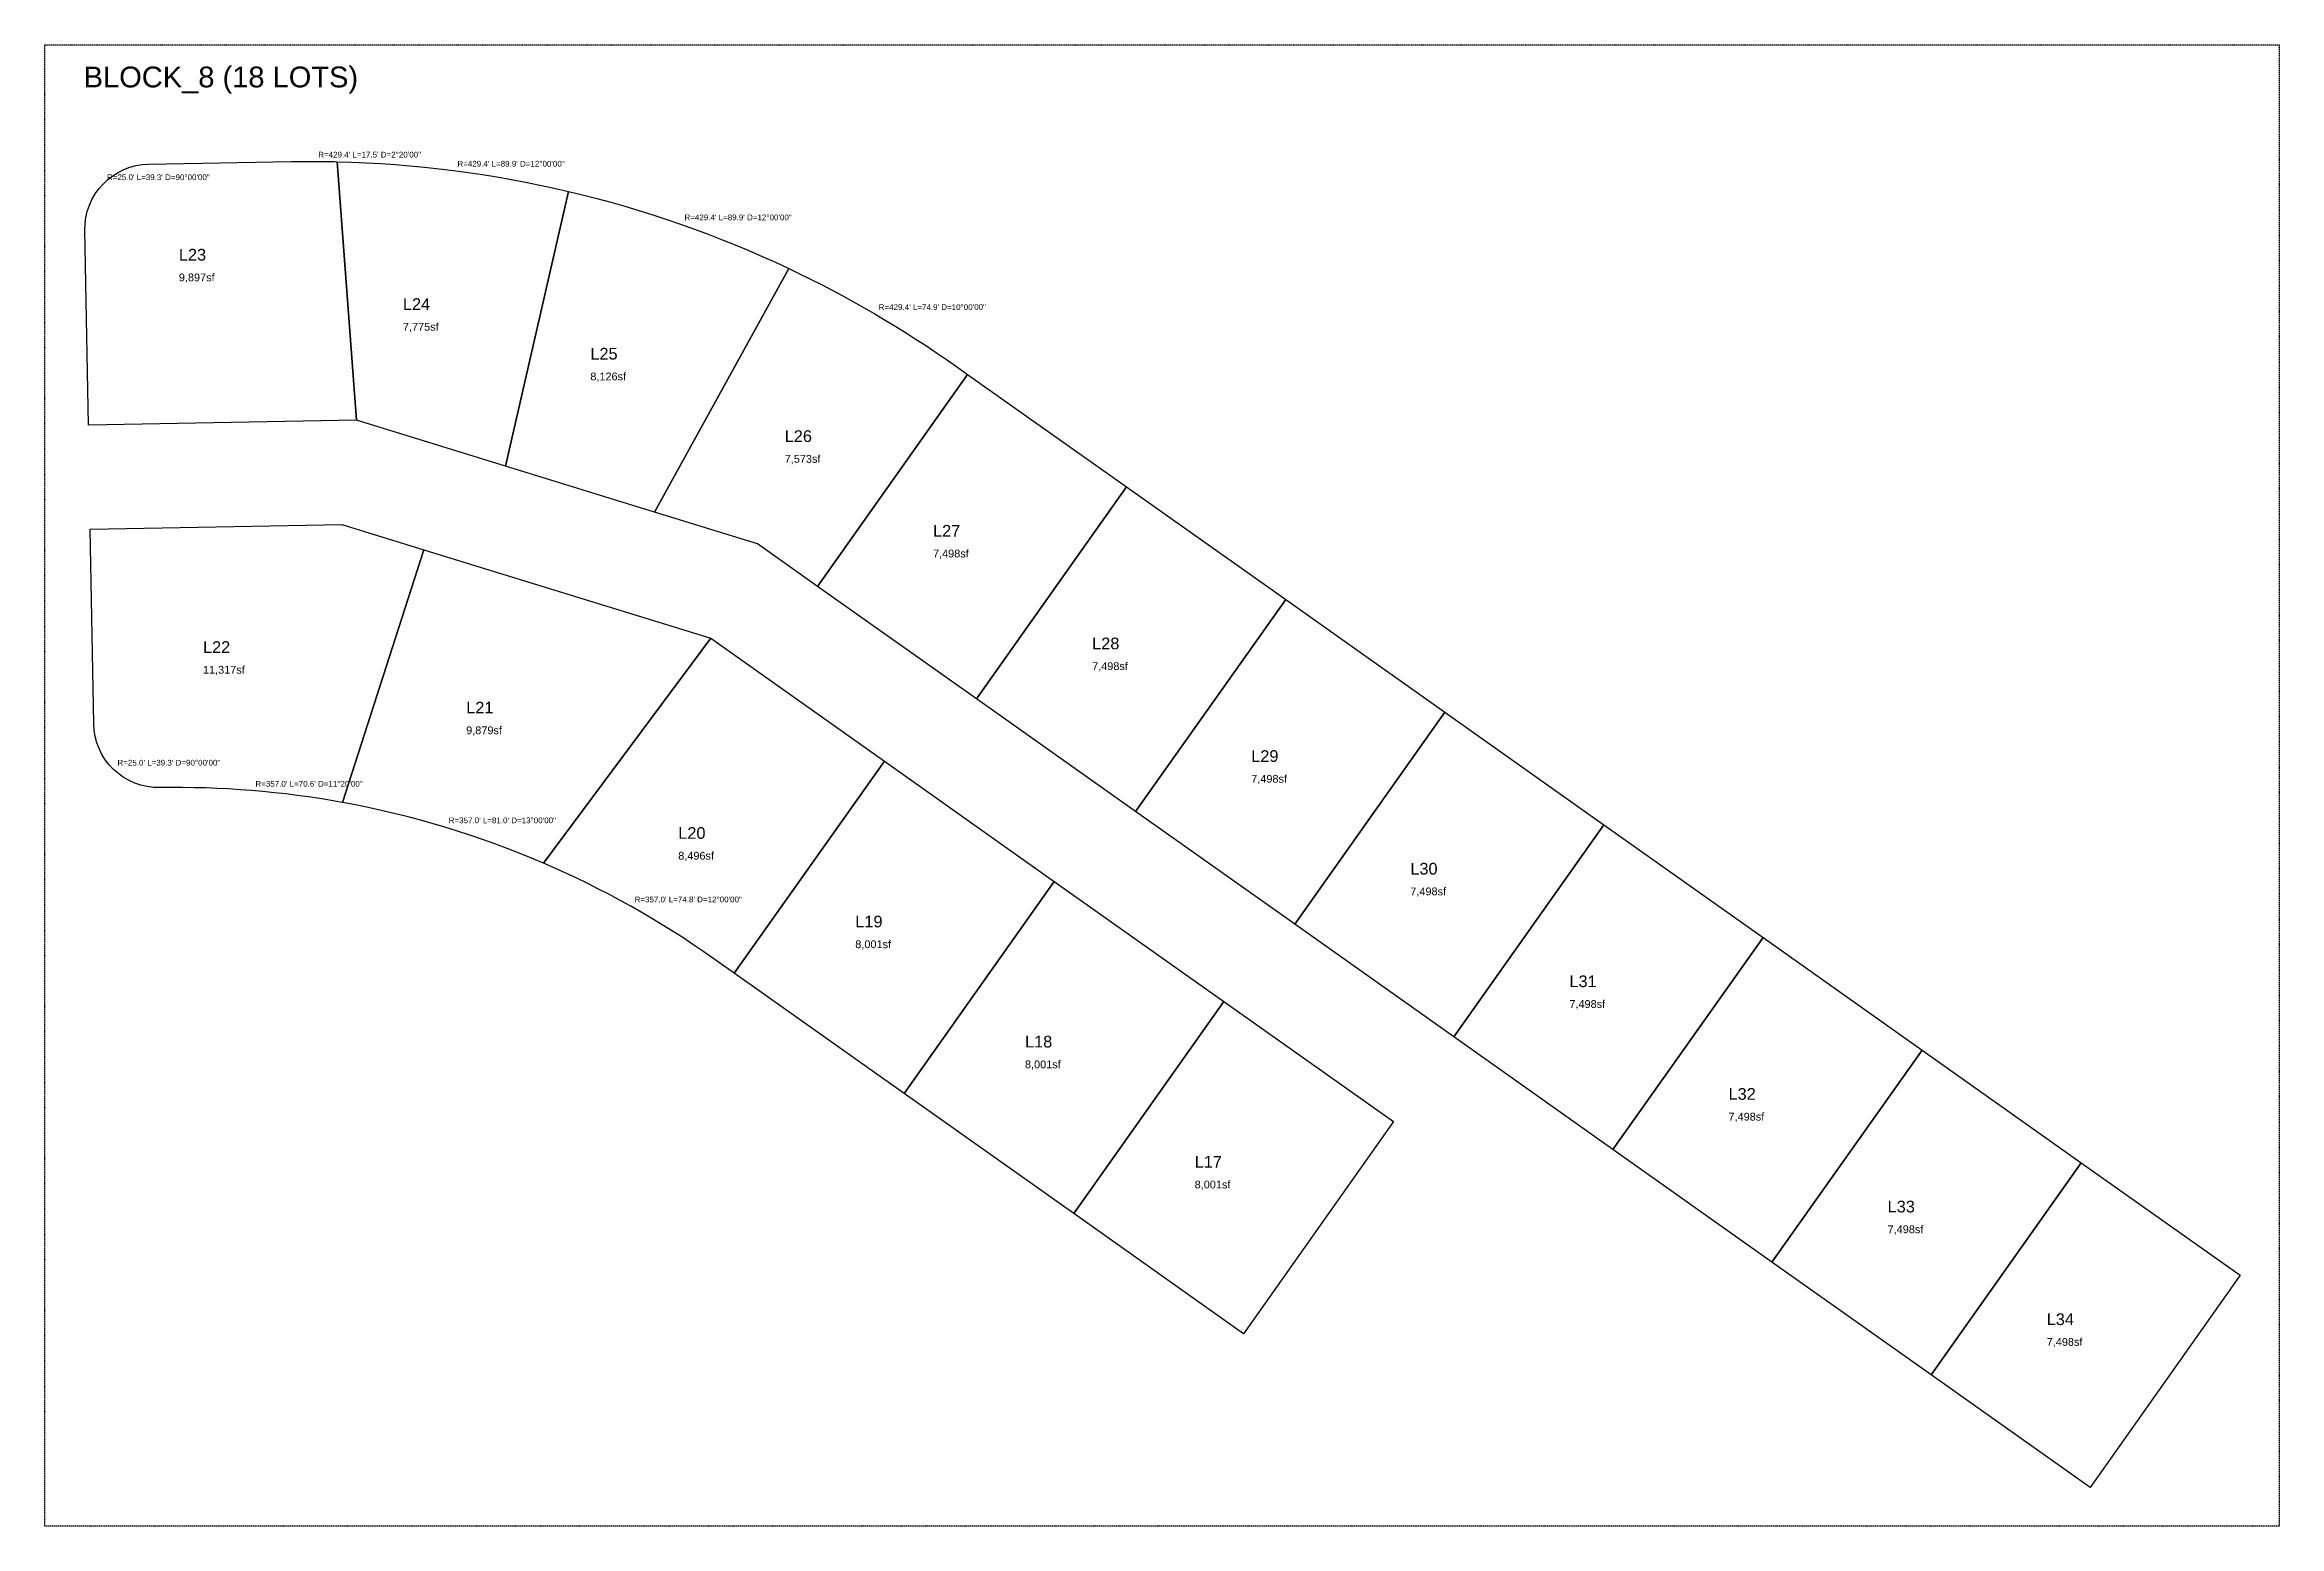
# Model space of a CAD drawing. Extents: x -838 to 3003, y -3950 to 135.
# Drawn here: x 1985 to 2845, y -2324 to -1754 of the extents above; entities that cross this region are included whole.
import ezdxf

# ---------------------------------------------------------------- set-up
doc = ezdxf.new("R2010")
doc.units = 0
doc.linetypes.add('DASHED', pattern=[0.75, 0.5, -0.25])
for name, color, linetype in [('BLOCK-BORDER', 8, 'DASHED'), ('BLOCK-TITLE', 2, 'CONTINUOUS'), ('LOT-BOUNDARY', 4, 'CONTINUOUS'), ('LOT-CURVE', 6, 'CONTINUOUS'), ('LOT-DIM', 7, 'CONTINUOUS'), ('LOT-TEXT', 2, 'CONTINUOUS')]:
    doc.layers.add(name, color=color, linetype=linetype)
doc.styles.get("Standard").update_dxf_attribs({"font": 'Arial'})

msp = doc.modelspace()

# ---------------------------------------------------------------- texts
at = {"layer": 'BLOCK-TITLE'}
msp.add_text('BLOCK_8 (18 LOTS)', height=8, dxfattribs=at).set_placement((2000, -1770))
at = {"layer": 'LOT-DIM'}
for s, p in [('R=429.4\' L=17.5\' D=2%%d20\'00"', (2090.2294, -1796.9972)), ('R=25.0\' L=39.3\' D=90%%d00\'00"', (2008.9525, -1805.6898)), ('R=429.4\' L=89.9\' D=12%%d00\'00"', (2143.7864, -1800.4814)), ('R=429.4\' L=89.9\' D=12%%d00\'00"', (2231.1376, -1821.1393)), ('R=429.4\' L=74.9\' D=10%%d00\'00"', (2305.8485, -1855.6694)), ('R=25.0\' L=39.3\' D=90%%d00\'00"', (2012.9947, -2031.0089)), ('R=357.0\' L=70.6\' D=11%%d20\'00"', (2066.078, -2039.125)), ('R=357.0\' L=81.0\' D=13%%d00\'00"', (2140.425, -2053.2029)), ('R=357.0\' L=74.8\' D=12%%d00\'00"', (2211.9492, -2083.645))]:
    msp.add_text(s, height=2.2, dxfattribs=at).set_placement(p)
at = {"layer": 'LOT-TEXT'}
for s, height, p in [('L23', 4.5, (2036.6123, -1836.6394)), ('9,897sf', 3, (2036.6123, -1844.6394)), ('L24', 4.5, (2122.8161, -1855.6439)), ('7,775sf', 3, (2122.8161, -1863.6439)), ('L25', 4.5, (2194.9202, -1874.757)), ('8,126sf', 3, (2194.9202, -1882.757)), ('L26', 4.5, (2269.6949, -1906.4697)), ('7,573sf', 3, (2269.6949, -1914.4697)), ('L27', 4.5, (2326.7536, -1942.9121)), ('7,498sf', 3, (2326.7536, -1950.9121)), ('L22', 4.5, (2045.8945, -1987.6463)), ('L28', 4.5, (2387.9597, -1986.2574)), ('11,317sf', 3, (2045.8945, -1995.6463)), ('7,498sf', 3, (2387.9597, -1994.2574)), ('L21', 4.5, (2147.1529, -2010.9464)), ('9,879sf', 3, (2147.1529, -2018.9464)), ('L29', 4.5, (2449.1658, -2029.6026)), ('7,498sf', 3, (2449.1658, -2037.6026)), ('L20', 4.5, (2228.7278, -2059.209)), ('8,496sf', 3, (2228.7278, -2067.209)), ('L30', 4.5, (2510.372, -2072.9479)), ('7,498sf', 3, (2510.372, -2080.9479)), ('L19', 4.5, (2296.8414, -2093.2794)), ('8,001sf', 3, (2296.8414, -2101.2794)), ('L31', 4.5, (2571.5781, -2116.2931)), ('7,498sf', 3, (2571.5781, -2124.2931)), ('L18', 4.5, (2362.128, -2139.5144)), ('8,001sf', 3, (2362.128, -2147.5144)), ('L32', 4.5, (2632.7842, -2159.6384)), ('7,498sf', 3, (2632.7842, -2167.6384)), ('L17', 4.5, (2427.4145, -2185.7493)), ('8,001sf', 3, (2427.4145, -2193.7493)), ('L33', 4.5, (2693.9903, -2202.9837)), ('7,498sf', 3, (2693.9903, -2210.9837)), ('L34', 4.5, (2755.1964, -2246.3289)), ('7,498sf', 3, (2755.1964, -2254.3289))]:
    msp.add_text(s, height=height, dxfattribs=at).set_placement(p)

# ---------------------------------------------------------------- linework, layer by layer
at = {"layer": 'BLOCK-BORDER'}
for p, q in [((1985, -2323.8015), (1985, -1753.565)), ((1985, -1753.565), (2844.6833, -1753.565)), ((2844.6833, -1753.565), (2844.6833, -2323.8015)), ((2844.6833, -2323.8015), (1985, -2323.8015))]:
    msp.add_line(p, q, dxfattribs=at)
at = {"layer": 'LOT-BOUNDARY'}
for p, q in [((2024.996, -1799.5516), (2079.9871, -1798.565)), ((2097.4713, -1798.6074), (2104.9771, -1898.1328)), ((2104.9771, -1898.1328), (2097.4713, -1798.6074)), ((2186.5033, -1810.0215), (2162.3127, -1915.8141)), ((2162.3127, -1915.8141), (2186.5033, -1810.0215)), ((2001.7937, -1899.9839), (2000.4484, -1824.996)), ((2271.2166, -1839.6969), (2219.6483, -1933.4955)), ((2219.6483, -1933.4955), (2271.2166, -1839.6969)), ((2340.0344, -1880.4395), (2282.2667, -1962.0394)), ((2282.2667, -1962.0394), (2340.0344, -1880.4395)), ((2335.8315, -1877.4632), (2340.0344, -1880.4395)), ((2340.0344, -1880.4395), (2401.2405, -1923.7848)), ((2104.9771, -1898.1328), (2001.7937, -1899.9839)), ((2162.3127, -1915.8141), (2104.9771, -1898.1328)), ((2219.6483, -1933.4955), (2162.3127, -1915.8141)), ((2401.2405, -1923.7848), (2343.4729, -2005.3847)), ((2343.4729, -2005.3847), (2401.2405, -1923.7848)), ((2401.2405, -1923.7848), (2462.4466, -1967.1301)), ((2259.1716, -1945.6838), (2219.6483, -1933.4955)), ((2002.5112, -1939.9775), (2099.2956, -1938.2412)), ((2003.8565, -2014.9654), (2002.5112, -1939.9775)), ((2099.2956, -1938.2412), (2130.8302, -1947.9659)), ((2130.8302, -1947.9659), (2099.5729, -2045.2149)), ((2099.5729, -2045.2149), (2130.8302, -1947.9659)), ((2130.8302, -1947.9659), (2241.2586, -1982.0202)), ((2282.2667, -1962.0394), (2259.1716, -1945.6838)), ((2343.4729, -2005.3847), (2282.2667, -1962.0394)), ((2462.4466, -1967.1301), (2404.679, -2048.7299)), ((2404.679, -2048.7299), (2462.4466, -1967.1301)), ((2462.4466, -1967.1301), (2523.6527, -2010.4753)), ((2241.2586, -1982.0202), (2176.9501, -2068.5847)), ((2176.9501, -2068.5847), (2241.2586, -1982.0202)), ((2241.2586, -1982.0202), (2308.0956, -2029.3532)), ((2404.679, -2048.7299), (2343.4729, -2005.3847)), ((2523.6527, -2010.4753), (2465.8851, -2092.0752)), ((2465.8851, -2092.0752), (2523.6527, -2010.4753)), ((2523.6527, -2010.4753), (2584.8588, -2053.8206)), ((2308.0956, -2029.3532), (2250.3007, -2110.9707)), ((2250.3007, -2110.9707), (2308.0956, -2029.3532)), ((2308.0956, -2029.3532), (2373.3822, -2075.5881)), ((2465.8851, -2092.0752), (2404.679, -2048.7299)), ((2584.8588, -2053.8206), (2527.0912, -2135.4205)), ((2527.0912, -2135.4205), (2584.8588, -2053.8206)), ((2584.8588, -2053.8206), (2646.065, -2097.1658)), ((2373.3822, -2075.5881), (2315.5873, -2157.2057)), ((2315.5873, -2157.2057), (2373.3822, -2075.5881)), ((2373.3822, -2075.5881), (2438.6687, -2121.8231)), ((2527.0912, -2135.4205), (2465.8851, -2092.0752)), ((2646.065, -2097.1658), (2588.2973, -2178.7657)), ((2588.2973, -2178.7657), (2646.065, -2097.1658)), ((2646.065, -2097.1658), (2707.2711, -2140.5111)), ((2250.3007, -2110.9707), (2242.0338, -2105.1162)), ((2315.5873, -2157.2057), (2250.3007, -2110.9707)), ((2438.6687, -2121.8231), (2380.8738, -2203.4406)), ((2380.8738, -2203.4406), (2438.6687, -2121.8231)), ((2438.6687, -2121.8231), (2503.9552, -2168.058)), ((2588.2973, -2178.7657), (2527.0912, -2135.4205)), ((2707.2711, -2140.5111), (2649.5034, -2222.111)), ((2649.5034, -2222.111), (2707.2711, -2140.5111)), ((2707.2711, -2140.5111), (2768.4772, -2183.8563)), ((2380.8738, -2203.4406), (2315.5873, -2157.2057)), ((2503.9552, -2168.058), (2446.1603, -2249.6756)), ((2649.5034, -2222.111), (2588.2973, -2178.7657)), ((2768.4772, -2183.8563), (2710.7096, -2265.4562)), ((2710.7096, -2265.4562), (2768.4772, -2183.8563)), ((2768.4772, -2183.8563), (2829.6833, -2227.2016)), ((2446.1603, -2249.6756), (2380.8738, -2203.4406)), ((2710.7096, -2265.4562), (2649.5034, -2222.111)), ((2829.6833, -2227.2016), (2771.9157, -2308.8015)), ((2771.9157, -2308.8015), (2710.7096, -2265.4562))]:
    msp.add_line(p, q, dxfattribs=at)
at = {"layer": 'LOT-CURVE'}
for p, q in [((2009.2405, -1805.5099), (2011.1845, -1804.0133)), ((2011.1845, -1804.0133), (2013.2659, -1802.7145)), ((2013.2659, -1802.7145), (2015.4646, -1801.6259)), ((2015.4646, -1801.6259), (2017.7593, -1800.7581)), ((2017.7593, -1800.7581), (2020.1281, -1800.1193)), ((2020.1281, -1800.1193), (2022.5481, -1799.7159)), ((2022.5481, -1799.7159), (2024.996, -1799.5516)), ((2079.9871, -1798.565), (2081.0798, -1798.5468)), ((2081.0798, -1798.5468), (2082.1725, -1798.5314)), ((2082.1725, -1798.5314), (2083.2653, -1798.5187)), ((2083.2653, -1798.5187), (2084.3581, -1798.5089)), ((2084.3581, -1798.5089), (2085.4509, -1798.5018)), ((2085.4509, -1798.5018), (2086.5437, -1798.4975)), ((2086.5437, -1798.4975), (2087.6366, -1798.496)), ((2087.6366, -1798.496), (2088.7294, -1798.4972)), ((2088.7294, -1798.4972), (2089.8222, -1798.5013)), ((2089.8222, -1798.5013), (2090.9151, -1798.5081)), ((2090.9151, -1798.5081), (2092.0079, -1798.5177)), ((2092.0079, -1798.5177), (2093.1006, -1798.5301)), ((2093.1006, -1798.5301), (2094.1934, -1798.5452)), ((2094.1934, -1798.5452), (2095.2861, -1798.5632)), ((2095.2861, -1798.5632), (2096.3787, -1798.5839)), ((2096.3787, -1798.5839), (2097.4713, -1798.6074)), ((2097.4713, -1798.6074), (2103.0891, -1798.7722)), ((2103.0891, -1798.7722), (2108.7043, -1799.0106)), ((2108.7043, -1799.0106), (2114.316, -1799.3224)), ((2114.316, -1799.3224), (2119.923, -1799.7077)), ((2119.923, -1799.7077), (2125.5245, -1800.1663)), ((2125.5245, -1800.1663), (2131.1196, -1800.6982)), ((2131.1196, -1800.6982), (2136.7072, -1801.3033)), ((2136.7072, -1801.3033), (2142.2864, -1801.9814)), ((2142.2864, -1801.9814), (2147.8562, -1802.7326)), ((2147.8562, -1802.7326), (2153.4158, -1803.5566)), ((2153.4158, -1803.5566), (2158.964, -1804.4533)), ((2158.964, -1804.4533), (2164.5001, -1805.4225)), ((2002.1795, -1815.3963), (2003.1885, -1813.16)), ((2003.1885, -1813.16), (2004.4119, -1811.0334)), ((2004.4119, -1811.0334), (2005.8378, -1809.0369)), ((2005.8378, -1809.0369), (2007.4525, -1807.1898)), ((2007.4525, -1807.1898), (2009.2405, -1805.5099)), ((2164.5001, -1805.4225), (2170.023, -1806.4641)), ((2170.023, -1806.4641), (2175.5318, -1807.578)), ((2175.5318, -1807.578), (2181.0255, -1808.7638)), ((2181.0255, -1808.7638), (2186.5033, -1810.0215)), ((2186.5033, -1810.0215), (2191.9641, -1811.3507)), ((2191.9641, -1811.3507), (2197.4071, -1812.7513)), ((2197.4071, -1812.7513), (2202.8312, -1814.223)), ((2000.5248, -1822.5438), (2000.8412, -1820.1109)), ((2000.8412, -1820.1109), (2001.3946, -1817.7207)), ((2001.3946, -1817.7207), (2002.1795, -1815.3963)), ((2202.8312, -1814.223), (2208.2356, -1815.7656)), ((2208.2356, -1815.7656), (2213.6194, -1817.3789)), ((2213.6194, -1817.3789), (2218.9816, -1819.0624)), ((2218.9816, -1819.0624), (2224.3213, -1820.816)), ((2224.3213, -1820.816), (2229.6376, -1822.6393)), ((2000.4484, -1824.996), (2000.5248, -1822.5438)), ((2229.6376, -1822.6393), (2234.9295, -1824.5321)), ((2234.9295, -1824.5321), (2240.1963, -1826.494)), ((2240.1963, -1826.494), (2245.4369, -1828.5246)), ((2245.4369, -1828.5246), (2250.6504, -1830.6237)), ((2250.6504, -1830.6237), (2255.8361, -1832.7908)), ((2255.8361, -1832.7908), (2260.9929, -1835.0257)), ((2260.9929, -1835.0257), (2266.1201, -1837.3278)), ((2266.1201, -1837.3278), (2271.2166, -1839.6969)), ((2271.2166, -1839.6969), (2275.4398, -1841.7219)), ((2275.4398, -1841.7219), (2279.6406, -1843.7929)), ((2279.6406, -1843.7929), (2283.8186, -1845.9096)), ((2283.8186, -1845.9096), (2287.9732, -1848.0717)), ((2287.9732, -1848.0717), (2292.104, -1850.279)), ((2292.104, -1850.279), (2296.2105, -1852.5312)), ((2296.2105, -1852.5312), (2300.2922, -1854.8282)), ((2300.2922, -1854.8282), (2304.3485, -1857.1694)), ((2304.3485, -1857.1694), (2308.3791, -1859.5548)), ((2308.3791, -1859.5548), (2312.3835, -1861.9841)), ((2312.3835, -1861.9841), (2316.3611, -1864.4568)), ((2316.3611, -1864.4568), (2320.3115, -1866.9728)), ((2320.3115, -1866.9728), (2324.2342, -1869.5318)), ((2324.2342, -1869.5318), (2328.1287, -1872.1333)), ((2328.1287, -1872.1333), (2331.9947, -1874.7773)), ((2331.9947, -1874.7773), (2335.8315, -1877.4632)), ((2004.0208, -2017.4133), (2003.8565, -2014.9654)), ((2004.4243, -2019.8333), (2004.0208, -2017.4133)), ((2005.063, -2022.2021), (2004.4243, -2019.8333)), ((2005.9308, -2024.4968), (2005.063, -2022.2021)), ((2007.0194, -2026.6955), (2005.9308, -2024.4968)), ((2008.3182, -2028.7769), (2007.0194, -2026.6955)), ((2009.8148, -2030.7209), (2008.3182, -2028.7769)), ((2011.4947, -2032.5089), (2009.8148, -2030.7209)), ((2013.3418, -2034.1236), (2011.4947, -2032.5089)), ((2015.3383, -2035.5495), (2013.3418, -2034.1236)), ((2017.4649, -2036.7729), (2015.3383, -2035.5495)), ((2019.7012, -2037.7819), (2017.4649, -2036.7729)), ((2022.0256, -2038.5668), (2019.7012, -2037.7819)), ((2024.4158, -2039.1202), (2022.0256, -2038.5668)), ((2026.8487, -2039.4366), (2024.4158, -2039.1202)), ((2029.3009, -2039.513), (2026.8487, -2039.4366)), ((2033.7142, -2039.4611), (2029.3009, -2039.513)), ((2038.1278, -2039.4637), (2033.7142, -2039.4611)), ((2042.541, -2039.521), (2038.1278, -2039.4637)), ((2046.9532, -2039.6328), (2042.541, -2039.521)), ((2051.3636, -2039.7991), (2046.9532, -2039.6328)), ((2055.7717, -2040.0199), (2051.3636, -2039.7991)), ((2060.1767, -2040.2953), (2055.7717, -2040.0199)), ((2064.578, -2040.625), (2060.1767, -2040.2953)), ((2068.9748, -2041.0091), (2064.578, -2040.625)), ((2073.3666, -2041.4476), (2068.9748, -2041.0091)), ((2077.7526, -2041.9403), (2073.3666, -2041.4476)), ((2082.1322, -2042.4872), (2077.7526, -2041.9403)), ((2086.5047, -2043.0882), (2082.1322, -2042.4872)), ((2090.8694, -2043.7433), (2086.5047, -2043.0882)), ((2095.2257, -2044.4522), (2090.8694, -2043.7433)), ((2099.5729, -2045.2149), (2095.2257, -2044.4522)), ((2104.5473, -2046.1559), (2099.5729, -2045.2149)), ((2109.5079, -2047.1673), (2104.5473, -2046.1559)), ((2114.4536, -2048.249), (2109.5079, -2047.1673)), ((2119.3835, -2049.4007), (2114.4536, -2048.249)), ((2124.2966, -2050.6222), (2119.3835, -2049.4007)), ((2129.1919, -2051.9132), (2124.2966, -2050.6222)), ((2134.0683, -2053.2736), (2129.1919, -2051.9132)), ((2138.925, -2054.7029), (2134.0683, -2053.2736)), ((2143.7609, -2056.201), (2138.925, -2054.7029)), ((2148.5751, -2057.7674), (2143.7609, -2056.201)), ((2153.3666, -2059.402), (2148.5751, -2057.7674)), ((2158.1345, -2061.1044), (2153.3666, -2059.402)), ((2162.8777, -2062.8742), (2158.1345, -2061.1044)), ((2167.5953, -2064.7111), (2162.8777, -2062.8742)), ((2172.2865, -2066.6147), (2167.5953, -2064.7111)), ((2176.9501, -2068.5847), (2172.2865, -2066.6147)), ((2181.2299, -2070.4616), (2176.9501, -2068.5847)), ((2185.4846, -2072.3944), (2181.2299, -2070.4616)), ((2189.7138, -2074.3827), (2185.4846, -2072.3944)), ((2193.9165, -2076.4262), (2189.7138, -2074.3827)), ((2198.0921, -2078.5246), (2193.9165, -2076.4262)), ((2202.2399, -2080.6774), (2198.0921, -2078.5246)), ((2206.3592, -2082.8843), (2202.2399, -2080.6774)), ((2210.4492, -2085.145), (2206.3592, -2082.8843)), ((2214.5093, -2087.459), (2210.4492, -2085.145)), ((2218.5388, -2089.826), (2214.5093, -2087.459)), ((2222.5369, -2092.2455), (2218.5388, -2089.826)), ((2226.503, -2094.7171), (2222.5369, -2092.2455)), ((2230.4364, -2097.2404), (2226.503, -2094.7171)), ((2234.3365, -2099.815), (2230.4364, -2097.2404)), ((2238.2025, -2102.4404), (2234.3365, -2099.815)), ((2242.0338, -2105.1162), (2238.2025, -2102.4404))]:
    msp.add_line(p, q, dxfattribs=at)

msp.set_redraw_order([(e.dxf.handle, doc.entitydb.next_handle()) for e in msp.query("TEXT MTEXT ATTDEF DIMENSION ARC_DIMENSION")])  # texts and dimensions are drawn at this point

doc.saveas('drawing.dxf')
